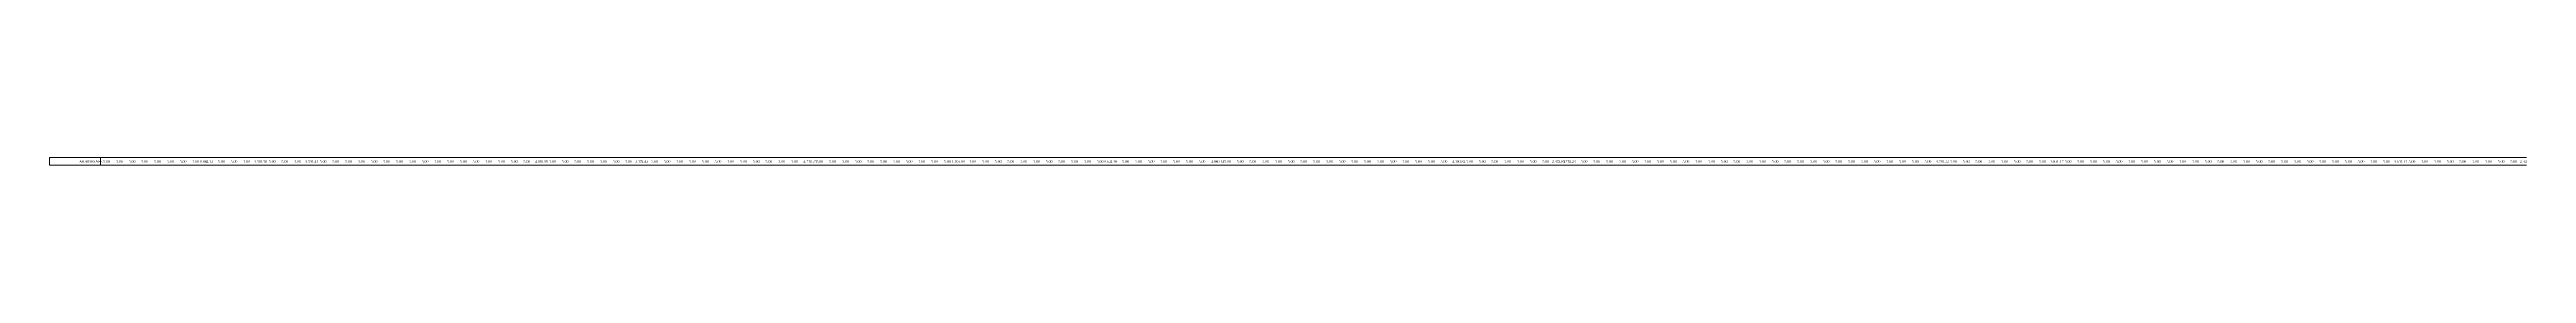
# Model space of a CAD drawing. Header units: metres. Extents: x 478603 to 489313, y 4282657 to 4289463.
# Drawn here: x 483848 to 484820, y 4287898 to 4287901 of the extents above; entities that cross this region are included whole.
import ezdxf

# ---------------------------------------------------------------- set-up
doc = ezdxf.new("R2010")
doc.units = ezdxf.units.M
doc.layers.add('PR_ENK_ARAMESAFE', color=5, linetype='Continuous', lineweight=0)
doc.layers.add('PR_PROFIL', color=153, linetype='Continuous', lineweight=0)
doc.styles.get("Standard").update_dxf_attribs({"font": 'times.ttf'})

msp = doc.modelspace()

# ---------------------------------------------------------------- linework, layer by layer
at = {"layer": 'PR_PROFIL'}
for p, q in [((483847.87, 4287900.79), (484820.21, 4287900.79)), ((483847.87, 4287897.79), (483847.87, 4287900.79)), ((483867.87, 4287897.79), (483867.87, 4287900.79)), ((483847.87, 4287897.79), (484820.21, 4287897.79))]:
    msp.add_line(p, q, dxfattribs=at)

# ---------------------------------------------------------------- texts
at = {"layer": 'PR_ENK_ARAMESAFE'}
for s, p in [('ARAMESAFE', (483859.5, 4287898.79)), ('5.00', (483868.93, 4287898.79)), ('5.00', (483873.93, 4287898.79)), ('5.00', (483878.93, 4287898.79)), ('5.00', (483883.93, 4287898.79)), ('5.00', (483888.93, 4287898.79)), ('5.00', (483893.93, 4287898.79)), ('5.00', (483898.93, 4287898.79)), ('5.00', (483903.93, 4287898.79)), ('0.88', (483906.87, 4287898.79)), ('4.12', (483909.37, 4287898.79)), ('5.00', (483913.93, 4287898.79)), ('5.00', (483918.93, 4287898.79)), ('5.00', (483923.93, 4287898.79)), ('3.50', (483928.18, 4287898.79)), ('1.50', (483930.68, 4287898.79)), ('5.00', (483933.93, 4287898.79)), ('5.00', (483938.93, 4287898.79)), ('5.00', (483943.93, 4287898.79)), ('3.59', (483948.23, 4287898.79)), ('1.41', (483950.73, 4287898.79)), ('5.00', (483953.93, 4287898.79)), ('5.00', (483958.93, 4287898.79)), ('5.00', (483963.93, 4287898.79)), ('5.00', (483968.93, 4287898.79)), ('5.00', (483973.93, 4287898.79)), ('5.00', (483978.93, 4287898.79)), ('5.00', (483983.93, 4287898.79)), ('5.00', (483988.93, 4287898.79)), ('5.00', (483993.93, 4287898.79)), ('5.00', (483998.93, 4287898.79)), ('5.00', (484003.93, 4287898.79)), ('5.00', (484008.93, 4287898.79)), ('5.00', (484013.93, 4287898.79)), ('5.00', (484018.93, 4287898.79)), ('5.00', (484023.93, 4287898.79)), ('5.00', (484028.93, 4287898.79)), ('5.00', (484033.93, 4287898.79)), ('4.01', (484038.44, 4287898.79)), ('0.99', (484040.94, 4287898.79)), ('5.00', (484043.93, 4287898.79)), ('5.00', (484048.93, 4287898.79)), ('5.00', (484053.93, 4287898.79)), ('5.00', (484058.93, 4287898.79)), ('5.00', (484063.93, 4287898.79)), ('5.00', (484068.93, 4287898.79)), ('5.00', (484073.93, 4287898.79)), ('2.57', (484077.72, 4287898.79)), ('2.43', (484080.22, 4287898.79)), ('5.00', (484083.93, 4287898.79)), ('5.00', (484088.93, 4287898.79)), ('5.00', (484093.93, 4287898.79)), ('5.00', (484098.93, 4287898.79)), ('5.00', (484103.93, 4287898.79)), ('5.00', (484108.93, 4287898.79)), ('5.00', (484113.93, 4287898.79)), ('5.00', (484118.93, 4287898.79)), ('5.00', (484123.93, 4287898.79)), ('5.00', (484128.93, 4287898.79)), ('5.00', (484133.93, 4287898.79)), ('5.00', (484138.93, 4287898.79)), ('4.75', (484143.81, 4287898.79)), ('0.25', (484146.31, 4287898.79)), ('5.00', (484148.93, 4287898.79)), ('5.00', (484153.93, 4287898.79)), ('5.00', (484158.93, 4287898.79)), ('5.00', (484163.93, 4287898.79)), ('5.00', (484168.93, 4287898.79)), ('5.00', (484173.93, 4287898.79)), ('5.00', (484178.93, 4287898.79)), ('5.00', (484183.93, 4287898.79)), ('5.00', (484188.93, 4287898.79)), ('5.00', (484193.93, 4287898.79)), ('5.00', (484198.93, 4287898.79)), ('1.10', (484201.98, 4287898.79)), ('3.90', (484204.48, 4287898.79)), ('5.00', (484208.93, 4287898.79)), ('5.00', (484213.93, 4287898.79)), ('5.00', (484218.93, 4287898.79)), ('5.00', (484223.93, 4287898.79)), ('5.00', (484228.93, 4287898.79)), ('5.00', (484233.93, 4287898.79)), ('5.00', (484238.93, 4287898.79)), ('5.00', (484243.93, 4287898.79)), ('5.00', (484248.93, 4287898.79)), ('5.00', (484253.93, 4287898.79)), ('5.00', (484258.93, 4287898.79)), ('0.62', (484261.74, 4287898.79)), ('4.38', (484264.24, 4287898.79)), ('5.00', (484268.93, 4287898.79)), ('5.00', (484273.93, 4287898.79)), ('5.00', (484278.93, 4287898.79)), ('5.00', (484283.93, 4287898.79)), ('5.00', (484288.93, 4287898.79)), ('5.00', (484293.93, 4287898.79)), ('5.00', (484298.93, 4287898.79)), ('4.86', (484303.86, 4287898.79)), ('0.14', (484306.36, 4287898.79)), ('5.00', (484308.93, 4287898.79)), ('5.00', (484313.93, 4287898.79)), ('5.00', (484318.93, 4287898.79)), ('5.00', (484323.93, 4287898.79)), ('5.00', (484328.93, 4287898.79)), ('5.00', (484333.93, 4287898.79)), ('5.00', (484338.93, 4287898.79)), ('5.00', (484343.93, 4287898.79)), ('5.00', (484348.93, 4287898.79)), ('5.00', (484353.93, 4287898.79)), ('5.00', (484358.93, 4287898.79)), ('5.00', (484363.93, 4287898.79)), ('5.00', (484368.93, 4287898.79)), ('5.00', (484373.93, 4287898.79)), ('5.00', (484378.93, 4287898.79)), ('5.00', (484383.93, 4287898.79)), ('5.00', (484388.93, 4287898.79)), ('5.00', (484393.93, 4287898.79)), ('4.18', (484398.52, 4287898.79)), ('0.82', (484401.02, 4287898.79)), ('5.00', (484403.93, 4287898.79)), ('5.00', (484408.93, 4287898.79)), ('5.00', (484413.93, 4287898.79)), ('5.00', (484418.93, 4287898.79)), ('5.00', (484423.93, 4287898.79)), ('5.00', (484428.93, 4287898.79)), ('5.00', (484433.93, 4287898.79)), ('2.37', (484437.62, 4287898.79)), ('2.63', (484440.12, 4287898.79)), ('0.77', (484441.82, 4287898.79)), ('4.23', (484444.32, 4287898.79)), ('5.00', (484448.93, 4287898.79)), ('5.00', (484453.93, 4287898.79)), ('5.00', (484458.93, 4287898.79)), ('5.00', (484463.93, 4287898.79)), ('5.00', (484468.93, 4287898.79)), ('5.00', (484473.93, 4287898.79)), ('5.00', (484478.93, 4287898.79)), ('5.00', (484483.93, 4287898.79)), ('5.00', (484488.93, 4287898.79)), ('5.00', (484493.93, 4287898.79)), ('5.00', (484498.93, 4287898.79)), ('5.00', (484503.93, 4287898.79)), ('5.00', (484508.93, 4287898.79)), ('5.00', (484513.93, 4287898.79)), ('5.00', (484518.93, 4287898.79)), ('5.00', (484523.93, 4287898.79)), ('5.00', (484528.93, 4287898.79)), ('5.00', (484533.93, 4287898.79)), ('5.00', (484538.93, 4287898.79)), ('5.00', (484543.93, 4287898.79)), ('5.00', (484548.93, 4287898.79)), ('5.00', (484553.93, 4287898.79)), ('5.00', (484558.93, 4287898.79)), ('5.00', (484563.93, 4287898.79)), ('5.00', (484568.93, 4287898.79)), ('5.00', (484573.93, 4287898.79)), ('5.00', (484578.93, 4287898.79)), ('5.00', (484583.93, 4287898.79)), ('3.78', (484588.33, 4287898.79)), ('1.22', (484590.83, 4287898.79)), ('5.00', (484593.93, 4287898.79)), ('5.00', (484598.93, 4287898.79)), ('5.00', (484603.93, 4287898.79)), ('5.00', (484608.93, 4287898.79)), ('5.00', (484613.93, 4287898.79)), ('5.00', (484618.93, 4287898.79)), ('5.00', (484623.93, 4287898.79)), ('5.00', (484628.93, 4287898.79)), ('3.83', (484633.35, 4287898.79)), ('1.17', (484635.85, 4287898.79)), ('5.00', (484638.93, 4287898.79)), ('5.00', (484643.93, 4287898.79)), ('5.00', (484648.93, 4287898.79)), ('5.00', (484653.93, 4287898.79)), ('5.00', (484658.93, 4287898.79)), ('5.00', (484663.93, 4287898.79)), ('5.00', (484668.93, 4287898.79)), ('5.00', (484673.93, 4287898.79)), ('5.00', (484678.93, 4287898.79)), ('5.00', (484683.93, 4287898.79)), ('5.00', (484688.93, 4287898.79)), ('5.00', (484693.93, 4287898.79)), ('5.00', (484698.93, 4287898.79)), ('5.00', (484703.93, 4287898.79)), ('5.00', (484708.93, 4287898.79)), ('5.00', (484713.93, 4287898.79)), ('5.00', (484718.93, 4287898.79)), ('5.00', (484723.93, 4287898.79)), ('5.00', (484728.93, 4287898.79)), ('5.00', (484733.93, 4287898.79)), ('5.00', (484738.93, 4287898.79)), ('5.00', (484743.93, 4287898.79)), ('5.00', (484748.93, 4287898.79)), ('5.00', (484753.93, 4287898.79)), ('5.00', (484758.93, 4287898.79)), ('5.00', (484763.93, 4287898.79)), ('3.65', (484768.26, 4287898.79)), ('1.35', (484770.76, 4287898.79)), ('5.00', (484773.93, 4287898.79)), ('5.00', (484778.93, 4287898.79)), ('5.00', (484783.93, 4287898.79)), ('5.00', (484788.93, 4287898.79)), ('5.00', (484793.93, 4287898.79)), ('5.00', (484798.93, 4287898.79)), ('5.00', (484803.93, 4287898.79)), ('5.00', (484808.93, 4287898.79)), ('5.00', (484813.93, 4287898.79)), ('2.34', (484817.6, 4287898.79))]:
    msp.add_text(s, height=1, dxfattribs=at).set_placement(p)

doc.saveas('drawing.dxf')
